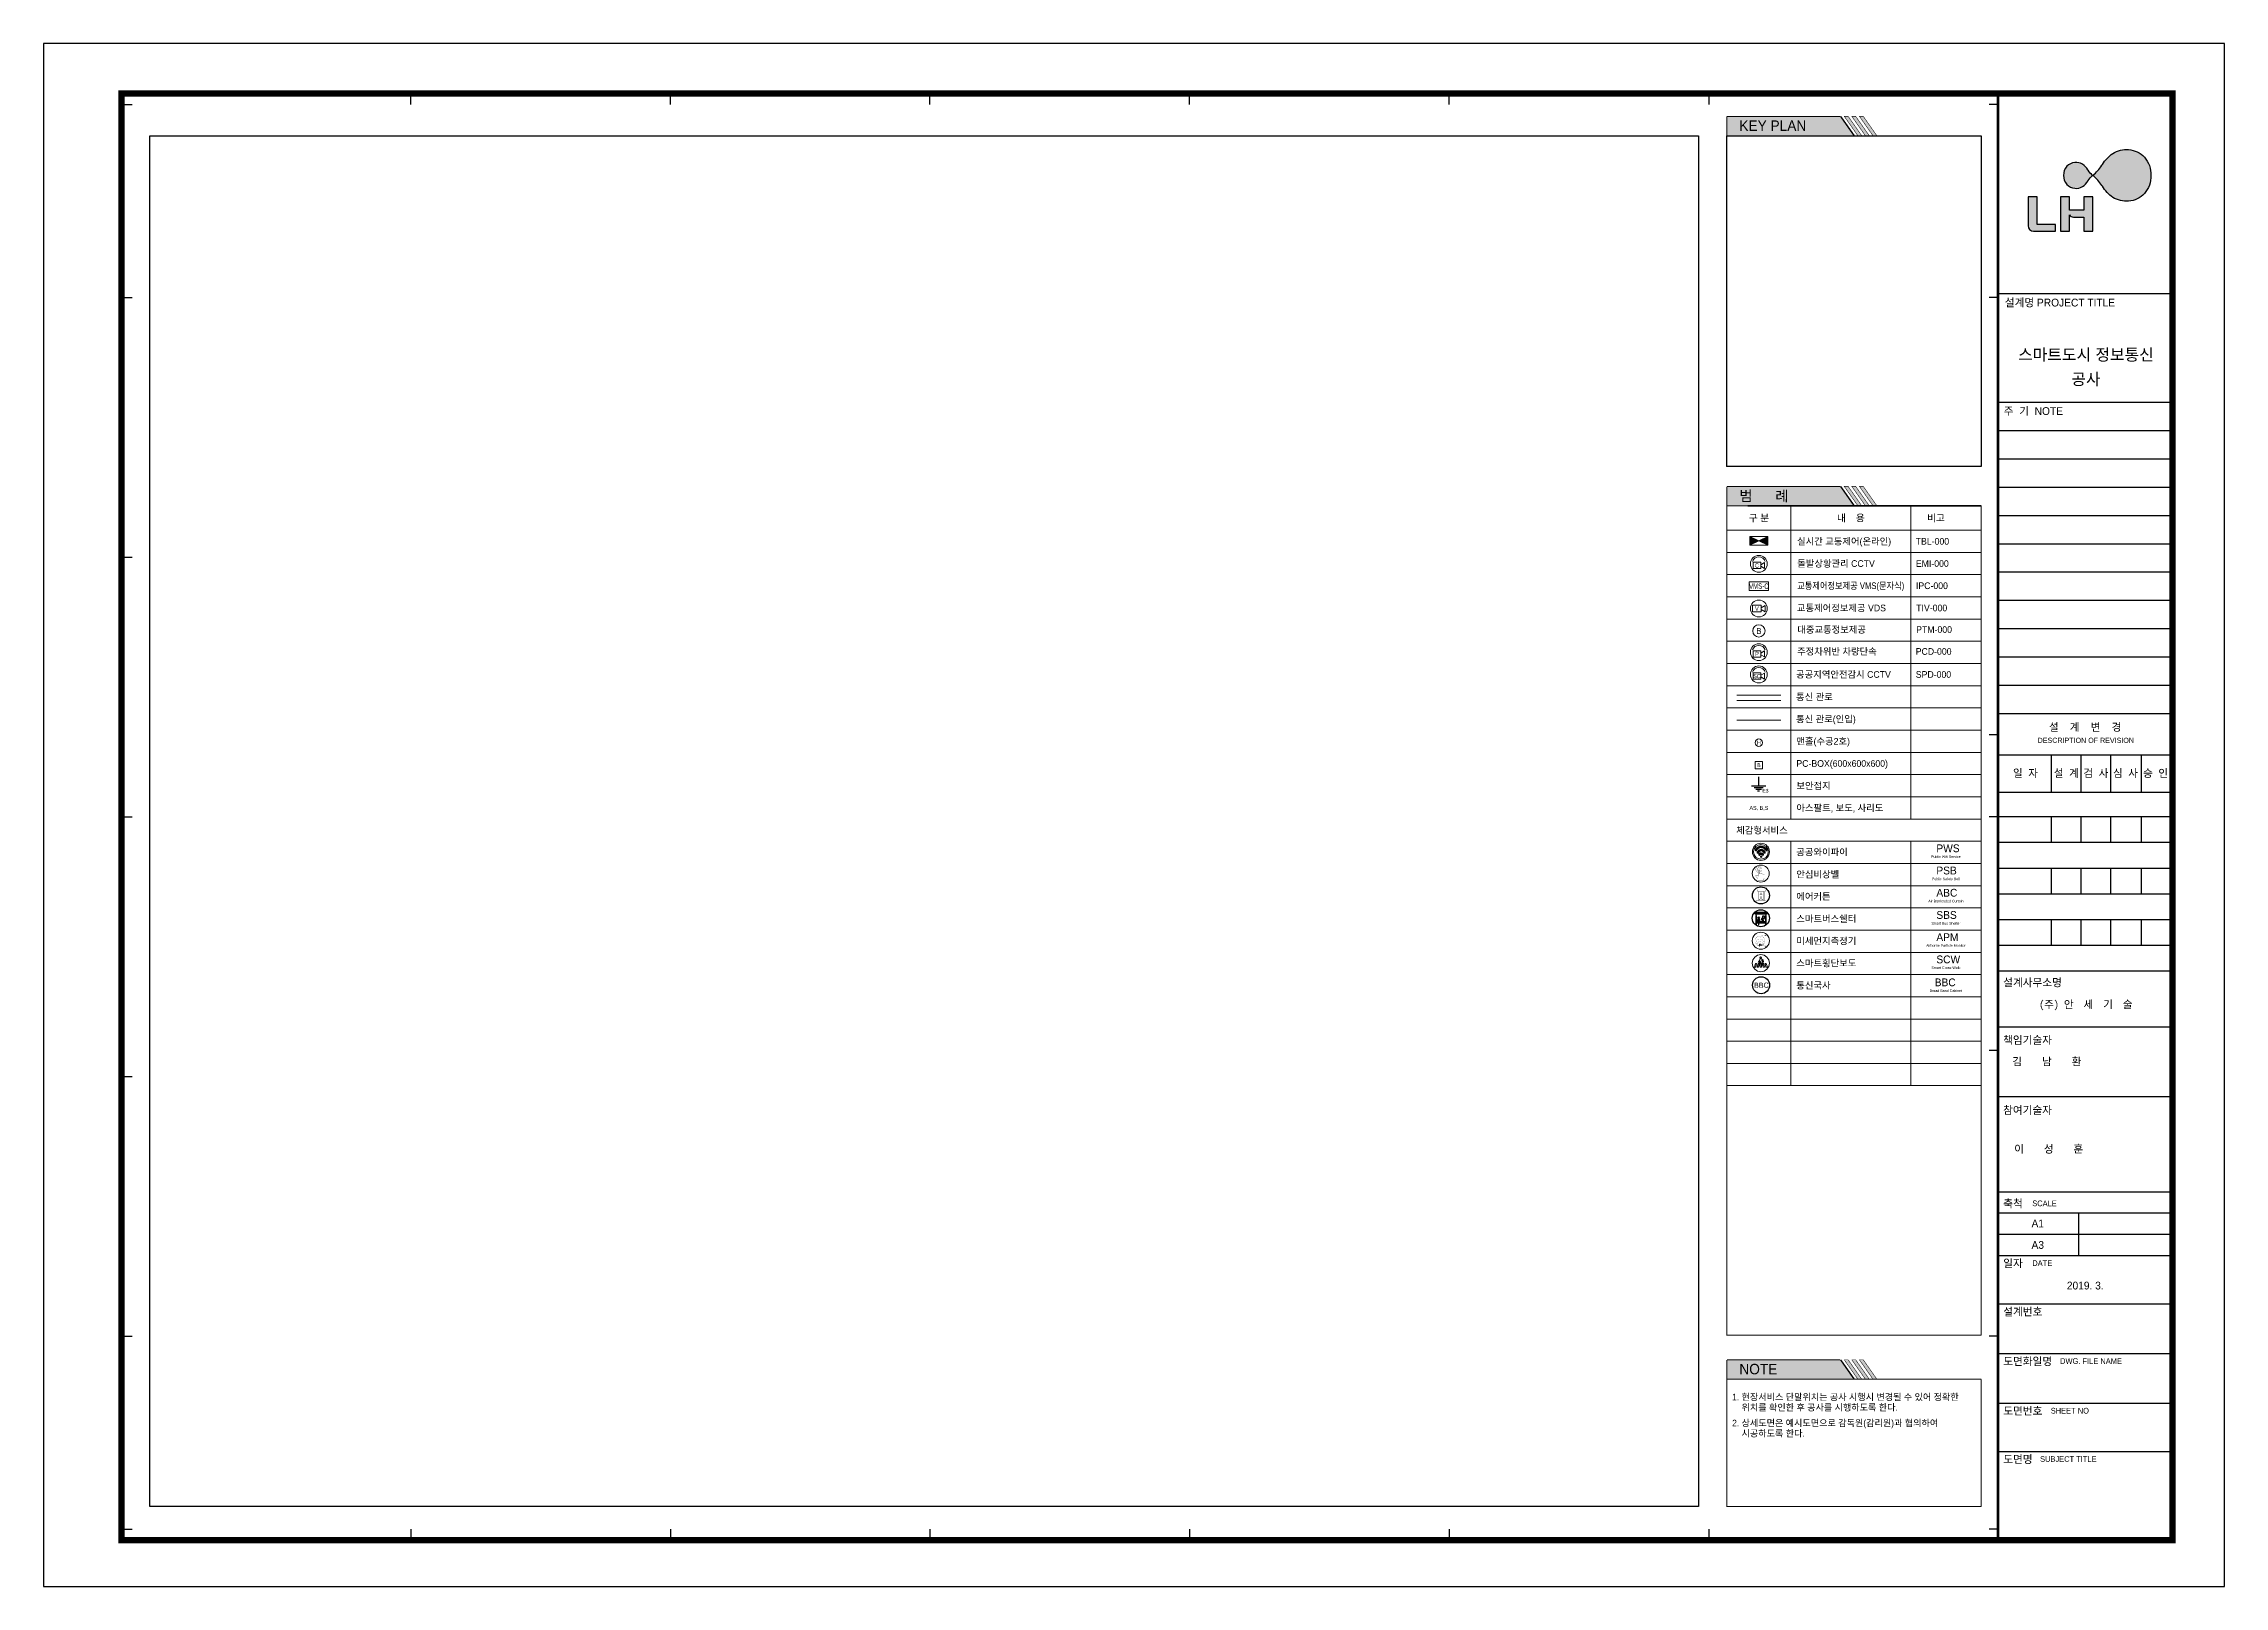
# Model space of a CAD drawing. Extents: x 0 to 420, y 0 to 297.
import ezdxf
from ezdxf.enums import TextEntityAlignment as Align

# ---------------------------------------------------------------- set-up
doc = ezdxf.new("R2010")
doc.units = 0
doc.linetypes.add('토지이용계획도-종개도용_0703$0$평면-1$1$TURF_LINE', pattern=[1, 0.5, -0.5])
for name, color, linetype, lineweight in [('(외부)_공공지역안전감시', 1, 'Continuous', 20), ('(외부)_교통제어정보제공(VDS)', 5, 'Continuous', 20), ('(외부)_교통제어정보제공(VMS)', 7, 'Continuous', 20), ('(외부)_다목적AVI(주정차위반차량단속)', 3, 'Continuous', 20), ('(외부)_대중교통정보제공', 151, 'Continuous', 20), ('(외부)_돌발상황관리', 4, 'Continuous', 20), ('(외부)_실시간교통제어', 40, 'Continuous', 20), ('7', 7, 'Continuous', 0), ('S1_체감형서비스 서비스명 객체 코드', 3, 'Continuous', 20), ('위례(1)_실시간교통제어', 40, 'Continuous', 20), ('위례(2)_돌발상황관리', 4, 'Continuous', 20), ('위례(3)_교통제어정보제공(VMS)', 7, 'Continuous', 20), ('위례(4)_교통제어정보제공(VDS)', 5, 'Continuous', 20), ('위례(5)_대중교통정보제공', 151, 'Continuous', 20), ('위례(7)_공공지역안전감시', 1, 'Continuous', 20), ('위례(8)_차량추적관리(다목적AVI)', 3, 'Continuous', 20)]:
    doc.layers.add(name, color=color, linetype=linetype, lineweight=lineweight)
for name, color, linetype in [('01. 범례', 7, 'Continuous'), ('U-CITY-BORD-TEXT', 7, 'Continuous'), ('도각', 7, 'Continuous')]:
    doc.layers.add(name, color=color, linetype=linetype)
doc.styles.add('HY헤드라인M', font='GulimChe.ttf')
doc.styles.add('굴림', font='Gulim.ttf')

msp = doc.modelspace()

# ---------------------------------------------------------------- texts
at = {"color": 7, "true_color": 0xffffff, "style": '굴림'}
msp.add_text('KEY PLAN', height=2.014136893469163, dxfattribs=at).set_placement((326.5873761336523, 280.210573489603))
at = {"style": '굴림'}
for s, height, p in [('설계명 PROJECT TITLE', 1.5, (377.7159581724135, 246.3989745450176)), ('주  기  NOTE', 1.5, (377.5136002522594, 225.5111087818818)), ('설계사무소명', 1.5, (377.4034925831306, 115.5002256959185)), ('책임기술자', 1.5, (377.3906932819027, 104.4313124134892)), ('참여기술자', 1.5, (377.3906932819025, 90.92880985172519)), ('축척', 1.50000000290839, (377.4159216219837, 72.93380118440164)), ('SCALE', 1.1, (383.001829034435, 73.18380118463313)), ('일자', 1.50000000290839, (377.4159216219837, 61.433801166188)), ('DATE', 1.1, (383.001829034435, 61.68380116674848)), ('설계번호', 1.50000000314122, (377.4159216219837, 52.13360495734389)), ('도면화일명', 1.50000000290839, (377.4159216219837, 42.57506996511262)), ('DWG. FILE NAME', 1.1, (388.359506756424, 42.82506996550853)), ('도면번호', 1.50000000314122, (377.4159216219837, 33.01653497271684)), ('SHEET NO', 1.1, (386.5608103712957, 33.26653497311281)), ('도면명', 1.50000000314122, (377.4159216219837, 23.71633876403718)), ('SUBJECT TITLE', 1.1, (384.5051569340225, 23.96633876443315))]:
    msp.add_text(s, height=height, dxfattribs=at).set_placement(p)
for s, height, p in [('스마트도시 정보통신', 2.2413, (393.3431958572396, 235.998296842039)), ('공사', 2.2413, (393.3431958572396, 231.2951437096025)), ('설    계    변    경', 1.4866, (393.1880933201837, 164.6766372119359)), ('DESCRIPTION OF REVISION', 0.9911, (393.316888882467, 162.379184854768)), ('일  자', 1.4866, (381.696525505406, 155.8056631441677)), ('설  계', 1.4866, (389.5424968748976, 155.8056631441677)), ('검  사', 1.4866, (395.2486546037562, 155.8056631441677)), ('심  사', 1.4866, (400.9548163257804, 155.8056631441677)), ('승  인', 1.4866, (406.7402264117, 155.8056631441677))]:
    msp.add_text(s, height=height, dxfattribs=at).set_placement(p, align=Align.CENTER)
at = {"color": 7, "style": '굴림'}
for s, height, p in [('H', 0.75, (330.3471127994059, 162.4247074781464)), ('Broad Band Cabinet', 0.5, (366.3579943635574, 114.6749795772165))]:
    msp.add_text(s, height=height, dxfattribs=at).set_placement(p, align=Align.MIDDLE_CENTER)
at = {"color": 0, "style": '굴림'}
for s, height, p in [('B', 0.75, (330.3471127994059, 158.1147640257165)), ('E3', 0.7, (331.6130093960784, 153.1838296017095)), ('AS, B,S', 0.75, (330.3471139071909, 149.860537228975))]:
    msp.add_text(s, height=height, dxfattribs=at).set_placement(p, align=Align.MIDDLE_CENTER)
at = {"color": 7, "style": '굴림'}
for height, p in [(1, (329.4117738979127, 115.7329447827133)), (1.5, (364.2144024319693, 116.279341809551))]:
    msp.add_text('BBC', height=height, dxfattribs=at).set_placement(p, align=Align.MIDDLE_LEFT)
at = {"lineweight": 20, "style": '굴림'}
for s, p in [('A1', (384.0583546034132, 69.86065102843156)), ('A3', (384.0583546034132, 65.7274318646327))]:
    msp.add_text(s, height=1.500000000347252, dxfattribs=at).set_placement(p, align=Align.MIDDLE_CENTER)
at = {"style": '굴림'}
msp.add_text('2019. 3.', height=1.5, dxfattribs=at).set_placement((393.207979071567, 57.90870306397102), align=Align.MIDDLE)
at = {"lineweight": 20, "style": '굴림'}
for s, p in [('1. 현장서비스 단말위치는 공사 시행시 변경될 수 있어 정확한 ', (325.1921308722476, 37.07471207296226)), ('    위치를 확인한 후 공사를 시행하도록 한다. ', (325.1921308722476, 35.07471207296226)), ('2. 상세도면은 예시도면으로 감독원(감리원)과 협의하여 ', (325.1921308722476, 32.07471207296226)), ('    시공하도록 한다. ', (325.1921308722476, 30.07471207296226))]:
    msp.add_text(s, height=1.25, dxfattribs=at).set_placement(p, align=Align.TOP_LEFT)
at = {"layer": '01. 범례', "color": 7, "true_color": 0xffffff, "style": '굴림'}
msp.add_text('범      례', height=2.014136893469163, rotation=359.4624735431024, dxfattribs=at).set_placement((326.5873766849504, 208.9681180284248))
msp.add_text('NOTE', height=2.014136893469163, dxfattribs=at).set_placement((326.5873760486274, 40.82023880242529))
at = {"layer": '7', "style": '굴림', "width": 0.88}
msp.add_text('교통제어정보제공 VMS(문자식)', height=1.2832, dxfattribs=at).set_placement((337.7489251226608, 192.6347125213713), align=Align.MIDDLE_LEFT)
at = {"layer": 'S1_체감형서비스 서비스명 객체 코드', "color": 7, "style": '굴림'}
for s, p in [('PWS', (364.5323445657518, 142.0861535874649)), ('PSB', (364.5323445657518, 137.8087363563785)), ('ABC', (364.532342350194, 133.5313191262459)), ('SBS', (364.532342350194, 129.2539018950324)), ('APM', (364.532342350194, 124.9764846639128)), ('SCW', (364.532342350194, 120.6990674257101))]:
    msp.add_text(s, height=1.5, dxfattribs=at).set_placement(p, align=Align.MIDDLE_LEFT)
for s, p in [('Public Wifi Service', (366.3659891517333, 140.4817894675623)), ('Public Safety Bell', (366.3663682534008, 136.2043722367404)), ('Air Barricaded Curtain', (366.3652287328404, 131.9269550061434)), ('Smart Bus Shelter', (366.3675033428455, 127.6495377761893)), ('Airborne Particle Monitor', (366.367882444513, 123.372120545322)), ('Smart Cross Walk', (366.3682615461814, 119.0947033047258))]:
    msp.add_text(s, height=0.5, dxfattribs=at).set_placement(p, align=Align.MIDDLE_CENTER)
at = {"layer": 'U-CITY-BORD-TEXT', "style": 'HY헤드라인M'}
for s, p in [('(주) 안  세  기  술', (384.3356592935929, 111.2876347223806)), ('김    남    환', (379.1648780555024, 100.2828571872879)), ('이    성    훈', (379.5239330970365, 83.4671785367148))]:
    msp.add_text(s, height=1.486600781824068, dxfattribs=at).set_placement(p)
at = {"layer": '도각', "ltscale": 5, "style": '굴림'}
for s, p in [('구 분', (330.3597492679539, 205.6808301438669)), ('내    용', (348.0576621685568, 205.68085267162)), ('비고', (364.4594342601442, 205.68085267162))]:
    msp.add_text(s, height=1.325, dxfattribs=at).set_placement(p, align=Align.MIDDLE_CENTER)
at = {"layer": '도각', "style": '굴림'}
for s, p in [('실시간 교통제어(온라인)', (337.704292499098, 201.1895469558746)), ('TBL-000', (360.5513405594691, 201.1895631087678)), ('돌발상황관리 CCTV', (337.7266088108794, 196.9121297385407)), ('EMI-000', (360.5736568712505, 196.9121458914338)), ('IPC-000', (360.5959731830319, 192.6347286742645)), ('교통제어정보제공 VDS', (337.6819739738947, 188.357295478839)), ('TIV-000', (360.6505923006461, 188.3573116317323)), ('대중교통정보제공', (337.7490256774303, 184.2009929324692)), ('PTM-000', (360.6378443421778, 184.2010090853624)), ('주정차위반 차량단속', (337.7042880732199, 179.98427413257)), ('PCD-000', (360.5513361335909, 179.9842902854631)), ('공공지역안전감시 CCTV', (337.5038416885514, 175.558216766943)), ('SPD-000', (360.5687021462293, 175.5519087368844)), ('통신 관로', (337.5034648002567, 171.2450047188137)), ('통신 관로(인입)', (337.5034670158145, 166.9675874867041)), ('맨홀(수공2호)', (337.570121813867, 162.6927918995902)), ('PC-BOX(600x600x600)', (337.5701240294248, 158.4153746676005)), ('보안접지', (337.5701262449515, 154.1379574355657)), ('아스팔트, 보도, 사리도', (337.5697515743995, 149.860540203465)), ('체감형서비스', (325.9842431631851, 145.561330263054)), ('공공와이파이', (337.5520023166481, 141.3634445105932)), ('안심비상벨', (337.5520020932555, 137.0860272817082)), ('에어커튼', (337.55199958945, 132.8086100561932)), ('스마트버스쉘터', (337.5519998128427, 128.5311928274768)), ('미세먼지측정기', (337.55199958945, 124.2537755985917)), ('스마트횡단보도', (337.552000252421, 119.9763583371535)), ('통신국사', (337.5520000290128, 115.6989411082685))]:
    msp.add_text(s, height=1.2832, dxfattribs=at).set_placement(p, align=Align.MIDDLE_LEFT)

# ---------------------------------------------------------------- blocks, each defined once
blk = doc.blocks.new('TS')
at = {"layer": '(외부)_실시간교통제어'}
h = blk.add_hatch(color=0, dxfattribs=at)
h.paths.add_polyline_path([(-2.91038304567337e-11, 0), (2.181322533811908, -1.050000000046566), (2.181322533870116, 1.049999999988358)])
h.paths.add_polyline_path([(-2.181322533811908, 1.049999999988358), (-2.181322533870116, -1.049999999988358), (-2.91038304567337e-11, 0)])
at = {"layer": '(외부)_실시간교통제어', "color": 0}
blk.add_lwpolyline([(-2.181322533811908, 1.049999999988358), (2.181322533870116, 1.049999999988358), (2.181322533811908, -1.050000000046566), (-2.181322533870116, -1.049999999988358)], close=True, dxfattribs=at)
for points in [[(-2.181322533811908, 1.049999999988358), (2.181322533811908, -1.050000000046566)], [(2.181322533870116, 1.049999999988358), (-2.181322533870116, -1.049999999988358)]]:
    blk.add_lwpolyline(points, dxfattribs=at)
blk = doc.blocks.new('TC')
at = {"layer": '(외부)_돌발상황관리'}
for p, q in [((1.390446551464265, 0.3209867572295479), (0.4608892343821935, -0.2167746951454319)), ((1.390446551464265, -1.145986757241189), (1.390446551464265, 0.3209867572295479)), ((0.4608892343821935, -0.6082253048662096), (1.390446551464265, -1.145986757241189))]:
    blk.add_line(p, q, dxfattribs=at)
blk.add_lwpolyline([(-1.390446551464265, 0.3579878048622047), (0.4608892343821935, 0.3579878048622047), (0.4608892343821935, -1.182987804873846), (-1.390446551464265, -1.182987804873846)], close=True, dxfattribs=at)
blk.add_circle((0, 0), 2.045985016447958, dxfattribs=at)
at = {"layer": '(외부)_돌발상황관리', "lineweight": 13}
blk.add_arc((0, 0), 1.645160389677426, 19.99999914292776, 160.0000008570723, dxfattribs=at)
for points in [[(-1.449996048807109, 1.110103453796982), (-1.545945086606095, 0.5626779691458071), (-1.140730565576203, 0.9430489341873546)], [(1.44999604880711, 1.110103453796982), (1.545945086606096, 0.5626779691458071), (1.140730565576203, 0.9430489341873546)]]:
    blk.add_solid(points, dxfattribs=at)
at = {"layer": '(외부)_돌발상황관리', "style": '굴림'}
blk.add_text('C', height=1, dxfattribs=at).set_placement((-0.4647786585264839, -0.4125000000349246), align=Align.MIDDLE_CENTER)
blk = doc.blocks.new('TV')
at = {"layer": '(외부)_교통제어정보제공(VMS)', "color": 0}
blk.add_lwpolyline([(-2.362499999988358, 1.049999999988358), (2.362499999988358, 1.049999999988358), (2.362499999988358, -1.049999999988358), (-2.362499999988358, -1.049999999988358)], close=True, dxfattribs=at)
at = {"layer": '(외부)_교통제어정보제공(VMS)', "color": 0, "style": '굴림', "width": 0.7}
blk.add_text('VMS-C', height=1.312499999999573, dxfattribs=at).set_placement((0, 0), align=Align.MIDDLE_CENTER)
blk = doc.blocks.new('TP')
at = {"layer": '(외부)_다목적AVI(주정차위반차량단속)'}
for p, q in [((1.390446551464265, 0.3209867572295479), (0.4608892343821935, -0.2167746951454319)), ((1.390446551464265, -1.145986757241189), (1.390446551464265, 0.3209867572295479)), ((0.4608892343821935, -0.6082253048662096), (1.390446551464265, -1.145986757241189))]:
    blk.add_line(p, q, dxfattribs=at)
blk.add_lwpolyline([(-1.390446551464265, 0.3579878048622049), (0.4608892343821935, 0.3579878048622049), (0.4608892343821935, -1.182987804873846), (-1.390446551464265, -1.182987804873846)], close=True, dxfattribs=at)
blk.add_circle((0, 0), 2.045985016447958, dxfattribs=at)
at = {"layer": '(외부)_다목적AVI(주정차위반차량단속)', "lineweight": 13}
blk.add_arc((0, 0), 1.645160389677426, 19.99999914292776, 160.0000008570723, dxfattribs=at)
for points in [[(-1.449996048807109, 1.110103453796982), (-1.545945086606094, 0.562677969145807), (-1.140730565576202, 0.9430489341873547)], [(1.44999604880711, 1.110103453796982), (1.545945086606096, 0.562677969145807), (1.140730565576204, 0.9430489341873547)]]:
    blk.add_solid(points, dxfattribs=at)
at = {"layer": '(외부)_다목적AVI(주정차위반차량단속)', "style": '굴림'}
blk.add_text('P', height=1, dxfattribs=at).set_placement((-0.4647786585264839, -0.4125000000349246), align=Align.MIDDLE_CENTER)
blk = doc.blocks.new('TI')
at = {"layer": '(외부)_교통제어정보제공(VDS)'}
for p, q in [((1.514477351913229, 0.7761764626484364), (0.530818815343082, 0.2071167247486301)), ((1.514477351913229, -0.7761764627066441), (1.514477351913229, 0.7761764626484364)), ((0.530818815343082, -0.2071167246904224), (1.514477351913229, -0.7761764627066441))]:
    blk.add_line(p, q, dxfattribs=at)
blk.add_lwpolyline([(-1.514477351913229, 0.8153310104389675), (0.530818815343082, 0.8153310104389675), (0.530818815343082, -0.8153310104389675), (-1.514477351913229, -0.8153310104389675)], close=True, dxfattribs=at)
blk.add_circle((0, 0), 2.045985016447958, dxfattribs=at)
at = {"layer": '(외부)_교통제어정보제공(VDS)', "style": '굴림'}
blk.add_text('V', height=1, dxfattribs=at).set_placement((-0.4918292682850733, 0), align=Align.MIDDLE_CENTER)
blk = doc.blocks.new('SA')
at = {"layer": '(외부)_공공지역안전감시'}
for p, q in [((4.850469318033703, 1.442316232247365), (3.920912000951632, 0.9045547798723854)), ((3.920912000951632, 0.5131041701516077), (4.850469318033703, -0.02465728222337216)), ((4.850469318033703, -0.02465728222337216), (4.850469318033703, 1.442316232247365))]:
    blk.add_line(p, q, dxfattribs=at)
blk.add_lwpolyline([(2.069576215105173, 1.479317279880022), (3.920912000951632, 1.479317279880022), (3.920912000951632, -0.06165832985602915), (2.069576215105173, -0.06165832985602915)], close=True, dxfattribs=at)
blk.add_circle((3.460022766569438, 1.121329475017817), 2.045985016447958, dxfattribs=at)
at = {"layer": '(외부)_공공지역안전감시', "lineweight": 13}
blk.add_arc((3.460022766569438, 1.121329475017817), 1.645160389677426, 19.99999914292776, 160.0000008570723, dxfattribs=at)
for points in [[(2.010026717762328, 2.231432928814799), (1.914077679963341, 1.684007444163625), (2.319292200993234, 2.064378409205172)], [(4.910018815376546, 2.231432928814799), (5.005967853175534, 1.684007444163625), (4.60075333214564, 2.064378409205172)]]:
    blk.add_solid(points, dxfattribs=at)
at = {"layer": '(외부)_공공지역안전감시', "style": '굴림', "width": 0.8}
blk.add_text('SC', height=1, dxfattribs=at).set_placement((2.995244108042954, 0.7088294749828927), align=Align.MIDDLE_CENTER)
blk = doc.blocks.new('TB')
at = {"layer": '(외부)_대중교통정보제공'}
blk.add_circle((0, 0), 1.5, dxfattribs=at)
at = {"layer": '(외부)_대중교통정보제공', "style": '굴림'}
blk.add_text('B', height=1.5, dxfattribs=at).set_placement((0, 0), align=Align.MIDDLE_CENTER)
blk = doc.blocks.new('안심비상벨')
at = {"color": 0, "const_width": 0.38}
for points in [[(191053.0500186097, 454088.5511855056), (191049.318656559, 454092.6485365891, -0.9140067204861395), (191051.5738748766, 454095.1069478866), (191053.3780480014, 454093.1402201435), (191053.3780480014, 454104.2850139252, -0.9126616965121443), (191056.0285732031, 454104.5275827759), (191056.0285732031, 454097.8299968181, -0.9174354815688207), (191059.0845297944, 454097.3282840587, -0.9285875478992197), (191062.4003818314, 454096.1169483942, -0.7399288723437489), (191065.196442977, 454096.4442896019), (191065.196442977, 454090.3374943906), (191064.20308675, 454088.5511855056)], [(191060.0261161673, 454106.2402409485, 1.003586966828644), (191048.9137321537, 454106.1606628885, 1.003586966828644)], [(191048.91344722, 454106.2402409484, 0.3584150053152396), (191053.3780480014, 454100.7722854099, 0.3584150053152396)], [(191057.5561320003, 454106.2313970304, 1.003586966745295), (191051.3835896577, 454106.1871941893)], [(191051.3834313869, 454106.2313970304, 0.3128524466204994), (191053.3780480014, 454103.3335143714, 0.3128524466204994)], [(191056.0285732031, 454100.8871091105, 0.3341714884722543), (191060.0261161673, 454106.2402409484)], [(191056.0285732031, 454103.5565426258, 0.267341522962271), (191057.5561320003, 454106.2313970304)]]:
    blk.add_lwpolyline(points, format="xyb", dxfattribs=at)
blk.add_lwpolyline([(191053.0500186097, 454088.5511855056), (191064.20308675, 454088.5511855056), (191064.20308675, 454085.7649862508), (191053.0500186097, 454085.7649862508)], close=True, dxfattribs=at)
at = {"color": 0}
blk.add_circle((191058.2490936779, 454098.2779063788), 16.02346698056892, dxfattribs=at)
blk = doc.blocks.new('미세먼지측정기')
at = {"color": 0, "const_width": 0.2621440000000001}
for points in [[(191187.2281744916, 453981.8520671379, 1.081477071472374), (191185.8024577793, 453962.932650878, -13.27010905917996)], [(191187.5332602624, 453963.3190447203, 13.05128766586758), (191185.4868867152, 453962.9369275548)], [(191187.5332602623, 453963.3190447203, 10.06009584229773), (191185.8024577793, 453962.932650878)], [(191187.5332602626, 453963.3190447203, 4.257190242825114), (191185.8024577792, 453962.932650878)], [(191188.612523946, 453981.6528951004, -0.7830385662805994), (191187.5332602623, 453963.3190447203, 1.026062939703593)]]:
    blk.add_lwpolyline(points, format="xyb", dxfattribs=at)
for points in [[(191186.5551938132, 453964.5584632063), (191188.1141157881, 453962.4050830451), (191189.695960249, 453962.4050830451)], [(191187.4394211951, 453979.6574272955), (191189.4132361284, 453983.0907776771), (191191.0580826539, 453983.0907776771)]]:
    blk.add_lwpolyline(points, dxfattribs=at)
at = {"color": 0}
blk.add_circle((191187.4943217402, 453973.1928990137), 16.19007669312585, dxfattribs=at)
blk.add_arc((191186.2793116579, 453964.8662967062), 1.991576212530036, 309.0225511762445, 256.1467794472021, dxfattribs=at)
at = {"color": 0, "style": '굴림'}
for s, p in [('HAIR', (191191.7943474903, 453982.871228157)), ('PM2.5', (191190.6429513331, 453962.4621330669))]:
    blk.add_text(s, height=2.097152000000001, dxfattribs=at).set_placement(p, align=Align.MIDDLE_LEFT)
blk = doc.blocks.new('스마트횡단보도')
at = {"color": 0}
for points in [[(191177.3656796169, 453896.3668207399), (191179.5231023966, 453896.3668207399), (191178.0077590728, 453889.5400932976), (191175.1568949567, 453889.5400932976), (191177.3656796169, 453896.3668207399)], [(191186.3175973531, 453894.5235949267), (191186.1853388239, 453889.5863763561), (191189.0037893785, 453889.5863763561), (191188.8459091851, 453895.1553558839)], [(191186.776615959, 453896.3836745842), (191188.080042673, 453896.3888857801)], [(191191.0863057493, 453894.6968247981), (191191.0157054801, 453896.3560197805), (191193.0682038082, 453896.3641994544), (191194.4666867315, 453889.5502784128), (191191.8126538742, 453889.5607635548), (191191.5607634504, 453892.3717568362)], [(191195.6227579908, 453896.3716527481), (191197.8141609252, 453896.3716527481), (191200.1003800545, 453889.6127787014), (191197.2768567216, 453889.5811969486), (191195.6227579908, 453896.3716527481)]]:
    blk.add_lwpolyline(points, dxfattribs=at)
blk.add_lwpolyline([(191184.2270971929, 453896.3668207399), (191183.3499541416, 453889.6170896105), (191180.7815990181, 453889.6170896105), (191182.1428194006, 453896.3668207399)], close=True, dxfattribs=at)
blk.add_lwpolyline([(191185.0032322759, 453901.8682830961), (191185.7479608931, 453904.6779063473, -0.2866856318268193), (191186.411338558, 453905.3000037108), (191188.8199384643, 453905.5039744604), (191191.6265649695, 453902.9237768512), (191192.4166874927, 453899.9304583356, -0.951431412821828), (191191.0656126669, 453899.5008833361), (191190.3695976414, 453902.2521908812), (191189.4074482534, 453903.0397450469), (191189.7816402542, 453899.2223164869), (191189.8227073787, 453896.6784536841), (191192.0178029974, 453893.2360110643, -0.7114152343696606), (191191.3589386132, 453892.4027423116), (191188.1469374405, 453895.920965347), (191187.9101580524, 453897.5772072009), (191186.804441578, 453896.4964322528), (191185.8271857545, 453892.5363015435, -0.7026338555640977), (191184.7068104427, 453892.584116317), (191185.1316929269, 453897.0976067052), (191186.629430726, 453899.6038714315), (191186.3390887668, 453901.3653910578), (191186.1731790758, 453901.0441730517), (191183.7881526688, 453899.0236040993, -0.8708978406270336), (191182.7926945232, 453899.9147148319), (191185.0032322759, 453901.8682830961)], format="xyb", dxfattribs=at)
for centre, radius in [((191187.4943217402, 453897.0583167481), 16.19007669312585), ((191187.1187673346, 453907.5330546951), 1.543059217680567)]:
    blk.add_circle(centre, radius, dxfattribs=at)
blk = doc.blocks.new('공공와이파이')
h = blk.add_hatch(color=0)
h.dxf.hatch_style = 1
h.paths.add_polyline_path([(191187.569261438, 454409.6759626867, 0.1069667263652388), (191182.4251312887, 454408.1651434758, 0.06942666867853621), (191178.7925465248, 454405.4115535868, 0.02354121291131542), (191177.2686080813, 454403.4127051212, 0.27902649265329), (191177.1432698324, 454401.168303362, 0.7428037887114981), (191178.8995690412, 454401.1802669299, -0.112179746254342), (191183.1364743113, 454405.1772228456, -0.1127806721772374), (191187.420985303, 454406.5333328894, -0.147540730922616), (191193.0599891993, 454405.0774675406, -0.08750084176236964), (191195.801432436, 454402.8763825201, -0.01674055816040844), (191197.3939401169, 454400.8181953792, 0.2700762357711929), (191198.5291982642, 454400.6763562431, 0.3106967184949666), (191199.1535902066, 454402.8606783621, 0.0977904964352229), (191195.2224559948, 454407.1193061362, 0.1656964504791754)])
h.paths.add_polyline_path([(191187.8225822415, 454403.2767617687, 0.1832767510365693), (191181.6622935158, 454400.2495171825, 0.00200003884455113), (191180.4991802906, 454398.6062249164, 0.1552295612082746), (191180.4991802906, 454396.836361768, 0.06108633799199902), (191181.2845774884, 454395.9657032652, 0.243493984270104), (191182.2514669304, 454396.3704709344), (191182.6164485108, 454396.9176802528, -0.177569187285966), (191186.8979629195, 454400.0465952569, -0.1646931271564504), (191189.7529413082, 454399.9127887413, -0.1690025782396762), (191193.8573698942, 454396.4058117182, 0.3486631356191419), (191194.8693860898, 454396.0462953357, 0.122097449647798), (191195.5455074059, 454396.7220918364, 0.1776306775804101), (191195.601850899, 454398.4538205045, 0.119076616485248), (191192.9250049038, 454401.5390983831, 0.1464781179667106)])
h.paths.add_polyline_path([(191188.0439127169, 454396.8248876411, 0.2440534548870888), (191184.0862668209, 454395.0184108177, 0.1968648078035579), (191183.4661132222, 454393.5111573686, 0.2646415330545821), (191184.2650654337, 454391.986389566, 0.3856583289510273), (191185.2425811187, 454392.176635273, -0.1933360926708141), (191187.866847821, 454393.8150070254, -0.2509658670220765), (191190.817644909, 454392.2318073926, 0.582031601756081), (191192.3035152134, 454392.522945519, 0.2030465195149662), (191192.4759330859, 454394.2462956521, 0.2697092717671432)])
h.paths.add_polyline_path([(191186.5223154049, 454389.25761755, 1), (191189.4105925279, 454389.25761755, 1)])
at = {"color": 0}
for points in [[(191178.8995690412, 454401.18026693, -0.1121797462543128), (191183.1364743113, 454405.1772228457, -0.1127806721772778), (191187.420985303, 454406.5333328895, -0.1475407309226159), (191193.0599891993, 454405.0774675406, -0.08750084176236324), (191195.801432436, 454402.8763825201, -0.01674055816040985), (191197.3939401169, 454400.8181953792, 0.2700762357711897), (191198.5291982642, 454400.6763562431, 0.3106967184949706), (191199.1535902066, 454402.8606783622, 0.09779049643522392), (191195.2224559948, 454407.1193061362, 0.1656964504791753), (191187.569261438, 454409.6759626867, 0.1069667263652384), (191182.4251312887, 454408.1651434758, 0.06942666867853403), (191178.7925465248, 454405.4115535869, 0.023349869097868), (191177.2802229557, 454403.4295123382, 0.2815641103566434), (191177.1432698324, 454401.168303362, 0.7428037887114486), (191178.8995690412, 454401.18026693, 4.920576969907379)], [(191182.2514669304, 454396.3704709345), (191182.6164485108, 454396.9176802529, -0.1775691872849461), (191186.8979629194, 454400.046595257, -0.1634968274353285), (191189.7335889843, 454399.9203161622, -0.1696526821004736), (191193.8573698942, 454396.4058117183, 0.3486631356191231), (191194.8693860898, 454396.0462953358, 0.1220974496477893), (191195.5455074059, 454396.7220918364, 0.1776306775804138), (191195.601850899, 454398.4538205046, 0.1190766165065243), (191192.9250049033, 454401.5390983836, 0.1464781179468774), (191187.8225822415, 454403.2767617687, 0.1832767510362294), (191181.6622935158, 454400.2495171825, 0.002000038844564545), (191180.4991802906, 454398.6062249165, 0.1552295612082736), (191180.4991802906, 454396.836361768, 0.06108633799199874), (191181.2845774884, 454395.9657032653, 0.2434939842701047), (191182.2514669304, 454396.3704709345, -0.9388510805587846)], [(191190.817644909, 454392.2318073926, 0.2509658670220811), (191187.866847821, 454393.8150070254, 0.193336092670635), (191185.2425811187, 454392.176635273, -0.4127061400840598), (191184.2076064407, 454392.0249119024, -0.2540333644653768), (191183.4661132222, 454393.5111573687, -0.1968648078035583), (191184.0862668209, 454395.0184108178, -0.2440534548870933), (191188.0439127169, 454396.8248876412, -0.2697092717671399), (191192.4759330859, 454394.2462956521, -0.203046519514971), (191192.3035152134, 454392.522945519, -0.5820316017560435), (191190.817644909, 454392.2318073926, 2.560964433455962)]]:
    blk.add_lwpolyline(points, format="xyb", dxfattribs=at)
for centre, radius in [((191187.4943217402, 454398.7180522514), 16.2771625025218), ((191187.4943217402, 454398.6309664421), 14.01419737729261), ((191187.9664539664, 454389.2576175501), 1.444138561520173)]:
    blk.add_circle(centre, radius, dxfattribs=at)

# ---------------------------------------------------------------- hatches: boundary and pattern name
h = msp.add_hatch(color=52)
h.paths.add_polyline_path([(324.2658517498627, 282.9789218693881), (324.2658517498627, 279.2740066081701), (348.7142543717512, 279.2740066081701), (346.112725165832, 282.9789218693881)])
h.paths.add_polyline_path([(349.4405141247245, 279.2740066081701), (350.1806608531261, 279.2740066081701), (347.5791316472072, 282.9789218693881), (346.8389849188055, 282.9789218693881)])
h.paths.add_polyline_path([(349.0455381272706, 282.9789218693881), (348.3053913988691, 282.9789218693881), (350.9069206047878, 279.2740066081701), (351.6470673331895, 279.2740066081701)])
h.paths.add_polyline_path([(352.3733270861626, 279.2740066081701), (353.1134738145644, 279.2740066081701), (350.5119446086454, 282.9789218693881), (349.7717978802439, 282.9789218693881)])
h.paths.add_polyline_path([(326.1326314963579, 289.092067493509), (337.2702379048463, 288.9875757880472), (337.299675732508, 292.1253074274534), (326.1620693227079, 292.2297991329153)], flags=9)
h = msp.add_hatch(color=256)
edge = h.paths.add_edge_path()
edge.add_arc((388.368361199698, 279.037188836422), 9.716920803391972, 310.3805092419368, 325.7806222109513)
edge.add_arc((389.7197557268425, 278.5413724120171), 8.327994239274672, 323.3720263491943, 324.7927162972288)
edge.add_arc((402.5841634288446, 270.0424319437462), 7.098840745298686, 124.8922289139295, 148.609587953088, ccw=False)
edge.add_arc((401.1228792622979, 271.7614917499881), 4.857682389378191, 84.93951755153188, 122.3528258090472, ccw=False)
edge.add_arc((401.2099075015382, 271.9763828605131), 4.636447159981922, 43.068185209106616, 85.77658378371552, ccw=False)
edge.add_arc((400.8893054940389, 271.8787350108316), 4.939546392739318, -2.8255472992727277, 41.35593866551511, ccw=False)
edge.add_arc((400.8893054930256, 271.3917439748435), 4.939546393771717, -41.355938661330015, 2.8255473034578813, ccw=False)
edge.add_arc((401.2099075015381, 271.2940961247506), 4.636447159981965, 274.2234162162859, 316.9318147908948, ccw=False)
edge.add_arc((401.1228792635126, 271.5089872356869), 4.857682389680821, 237.64717417625332, 275.0604824337682, ccw=False)
edge.add_arc((402.5841634288446, 273.2280470423401), 7.098840745298678, 211.390412046912, 235.1077710860705, ccw=False)
edge.add_arc((389.7197557334789, 264.7291065739869), 8.327994233899716, 35.20728372955676, 36.62797367759124)
edge.add_arc((388.3683611990892, 264.233290149582), 9.716920803849044, 34.21937778662883, 49.61949075564337)
edge = h.paths.add_edge_path()
edge.add_arc((397.5715685267667, 275.1039087505151), 4.551366303251299, 213.1933417689631, 229.6510999769764, ccw=False)
edge.add_arc((394.1449058865132, 272.937406880878), 0.5017232583310796, 205.6407105325896, 220.4059265763633, ccw=False)
edge.add_arc((390.9581632928528, 271.0828900003099), 3.18719195185831, 30.91369055575819, 57.63896093193687)
edge.add_arc((391.4371013486407, 271.8563374527982), 2.277533740623008, 57.40161662616544, 96.82340926501087)
edge.add_arc((391.4208683090206, 271.6777267136404), 2.453234915010171, 95.95132200224167, 135.7734132605358)
edge.add_arc((391.4034427007213, 271.7706774351838), 2.37653895078175, 137.0863300232299, 183.2670321410602)
edge.add_arc((391.4034427005285, 271.4998015509847), 2.376538950584608, 176.7329678606534, 222.913669978483)
edge.add_arc((391.4208683090206, 271.5927522726104), 2.453234915010156, 224.2265867394642, 264.0486779977583)
edge.add_arc((391.4371013486409, 271.4141415334524), 2.277533740622932, 263.1765907349861, 302.5983833738322)
edge.add_arc((390.9581632925064, 272.1875889860231), 3.187191952113249, 302.3610390725313, 329.0863094487096)
edge.add_arc((394.1449058858784, 270.333072105455), 0.5017232577943684, 139.5940733837975, 154.3592894275714, ccw=False)
edge.add_arc((397.5715685261983, 268.1665702356535), 4.551366302820672, 130.3489000182405, 146.8066582262538, ccw=False)
h = msp.add_hatch(color=256)
edge = h.paths.add_edge_path()
edge.add_line((383.2289237197503, 260.8855087079403), (387.4962232745846, 260.8855087079403))
edge.add_line((387.4962232745846, 260.8855087079403), (387.4962232745846, 262.1577916884053))
edge.add_line((387.4962232745846, 262.1577916884053), (383.9653014495305, 262.1577916884053))
edge.add_line((383.9653014495305, 262.1577916884053), (383.9653014495305, 267.4930252666392))
edge.add_line((383.9653014495305, 267.4930252666392), (382.1794671619776, 267.4930252666392))
edge.add_line((382.1794671619776, 267.4930252666392), (382.1794671619776, 261.9349652642326))
edge.add_arc((383.2289237190101, 261.9349652649728), 1.049456557032499, 180.0000000404094, 270.0000000404094)
h = msp.add_hatch(color=256)
edge = h.paths.add_edge_path()
edge.add_line((388.4306648897958, 267.4930252666392), (388.4306648897958, 260.8855087079403))
edge.add_line((388.4306648897958, 260.8855087079403), (390.1600297968566, 260.8855087079403))
edge.add_line((390.1600297968566, 260.8855087079403), (390.1600297968566, 264.0359995397948))
edge.add_arc((390.9825285279583, 264.6218021308238), 1.009786531064943, 215.4593474707286, 266.5720467889782)
edge.add_line((390.9221499748325, 263.6138223350727), (392.9093782791211, 263.6138223350727))
edge.add_line((392.9093782791211, 263.6138223350727), (392.9093782791211, 260.8855087079403))
edge.add_line((392.9093782791211, 260.8855087079403), (394.6387431907879, 260.8855087079403))
edge.add_line((394.6387431907879, 260.8855087079403), (394.6387431907879, 267.4930252666392))
edge.add_line((394.6387431907879, 267.4930252666392), (392.9093782791211, 267.4930252666392))
edge.add_line((392.9093782791211, 267.4930252666392), (392.9093782791211, 264.920290061302))
edge.add_line((392.9093782791211, 264.920290061302), (390.1600297968566, 264.920290061302))
edge.add_line((390.1600297968566, 264.920290061302), (390.1600297968566, 267.4930252666392))
edge.add_line((390.1600297968566, 267.4930252666392), (388.4306648897958, 267.4930252666392))
h = msp.add_hatch(color=7)
h.dxf.hatch_style = 1
h.paths.add_polyline_path([(330.1904374773741, 127.7256075411503), (330.2447655336084, 127.3555923847386), (330.3634461806989, 127.3555923847386), (330.4193882483934, 127.7253796162265), (331.5914796546614, 127.7242127765937), (331.5914796546614, 127.3484545636027), (331.7715042345491, 127.3484545636027), (331.7715042345491, 129.1457139262645), (331.5914796546614, 129.1457139262645), (331.5914796546614, 127.9381217013367), (330.5349713000225, 127.9381217013367), (330.5349713000225, 128.377865261639), (330.4043613828664, 128.4317704779903), (330.3021599888063, 128.2814068978848), (330.1985266204076, 128.4346060507748), (330.0721895298968, 128.3721941160773), (330.0721895298968, 127.9409621630409), (329.912166397976, 127.9409621630409), (329.912166397976, 129.1457139262645), (329.7321418180811, 129.1457139262645), (329.7321418180811, 127.3484545636027), (329.912166397976, 127.3484545636027), (329.912166397976, 127.7258845653785)])
edge = h.paths.add_edge_path(flags=17)
edge.add_ellipse((330.3027404846081, 128.7198785390653), major_axis=(-0.008888352160087926, -0.1763656039804805), ratio=0.7976335014808116, start_angle=0, end_angle=360)
h.paths.add_polyline_path([(331.9471058614556, 129.5040227696306), (331.9471058614556, 129.7260090070711), (329.5530641889611, 129.7260090070711), (329.5530641889611, 129.5040227696306)])
h.paths.add_polyline_path([(331.0668920245309, 128.1266733991877, 0.4142135623555698), (331.0915525045322, 128.10201291919), (331.2120411004555, 128.10201291919), (331.2120411004555, 128.2577486461967, 0.4142135623730951), (331.1873806204614, 128.2824091261944), (331.0668920245309, 128.2824091261944)], flags=17)
h = msp.add_hatch(color=7)
h.dxf.hatch_style = 1
h.paths.add_polyline_path([(331.0668920245309, 128.1266733991877, 0.4142135623555698), (331.0915525045322, 128.10201291919), (331.2120411004555, 128.10201291919), (331.2120411004555, 128.2577486461967, 0.4142135623730951), (331.1873806204614, 128.2824091261944), (331.0668920245309, 128.2824091261944)])
at = {"layer": '01. 범례'}
h = msp.add_hatch(color=52, dxfattribs=at)
h.paths.add_polyline_path([(324.2117187461428, 211.7364664082101), (324.2117187461428, 208.0315511469922), (348.6601213680312, 208.0315511469922), (346.0585921621123, 211.7364664082101)])
h.paths.add_polyline_path([(349.3863811210044, 208.0315511469922), (350.1265278494061, 208.0315511469922), (347.5249986434874, 211.7364664082101), (346.7848519150854, 211.7364664082101)])
h.paths.add_polyline_path([(348.9914051235505, 211.7364664082101), (348.2512583951491, 211.7364664082101), (350.852787601068, 208.0315511469922), (351.5929343294695, 208.0315511469922)])
h.paths.add_polyline_path([(352.3191940824429, 208.0315511469922), (353.0593408108443, 208.0315511469922), (350.4578116049256, 211.7364664082101), (349.7176648765239, 211.7364664082101)])
h.paths.add_polyline_path([(326.0784984926376, 217.849612032331), (337.2161049011265, 217.7451203268691), (337.245542728788, 220.8828519662754), (326.1079363189879, 220.9873436717373)], flags=9)
h = msp.add_hatch(color=52, dxfattribs=at)
h.paths.add_polyline_path([(324.2117138857911, 43.58858718221059), (324.2117138857911, 39.8836719209926), (348.6601165076792, 39.8836719209926), (346.0585873017603, 43.58858718221059)])
h.paths.add_polyline_path([(349.3863762606525, 39.8836719209926), (350.1265229890541, 39.8836719209926), (347.5249937831354, 43.58858718221059), (346.7848470547337, 43.58858718221059)])
h.paths.add_polyline_path([(348.9914002631986, 43.58858718221059), (348.2512535347971, 43.58858718221059), (350.8527827407161, 39.8836719209926), (351.5929294691177, 39.8836719209926)])
h.paths.add_polyline_path([(352.3191892220911, 39.8836719209926), (353.0593359504926, 39.8836719209926), (350.4578067445736, 43.58858718221059), (349.7176600161719, 43.58858718221059)])
h.paths.add_polyline_path([(326.0784936322859, 49.70173280633151), (337.2161000407748, 49.59724110086962), (337.245537868436, 52.73497274027588), (326.1079314586358, 52.83946444573772)], flags=9)

# ---------------------------------------------------------------- linework, layer by layer
for p, q in [((70.7079790710383, 285.3042071927868), (70.7079790710383, 286.791453303234)), ((120.7079790706153, 285.3042071927868), (120.7079790706153, 286.791453303234)), ((170.7079790708503, 285.3042071927868), (170.7079790708503, 286.791453303234)), ((220.7079790704273, 285.3042071927868), (220.7079790704273, 286.791453303234)), ((270.7079790706624, 285.3042071927868), (270.7079790706624, 286.791453303234)), ((320.7079790702394, 286.7836015398724), (320.7079790702394, 285.2963554299187)), ((409.999999999295, 8.902244606192824), (409.999999999295, 287.3914533032632)), ((14.99999999941252, 285.3042071927868), (17.06813587452453, 285.3042071927868)), ((376.4159581418651, 285.3042071927868), (374.722354068119, 285.3042071927868)), ((15.60000000009964, 248.1468489778154), (17.06211040964021, 248.1468489778154)), ((376.1159581425085, 248.1468489778154), (374.7271683843867, 248.1468489778154)), ((376.7159581418796, 248.8989745501286), (409.3999999992659, 248.8989745501286)), ((376.7159581418796, 227.9887767515569), (409.7026798433157, 227.9887767515569)), ((376.7159581418796, 222.5362547587807), (409.7026798433157, 222.5362547589452)), ((376.7159581418796, 217.085385226022), (409.7026798433157, 217.0853852261864)), ((376.7159581418796, 211.6345156930988), (409.7026798433157, 211.6345156932632)), ((376.7159581418796, 206.1836461601755), (409.7026798433157, 206.1836461605044)), ((15.60000000009964, 198.1468489662306), (17.06211040964021, 198.1468489662306)), ((376.7159581418796, 200.7327766272523), (409.7026798433157, 200.7327766274168)), ((376.7159581418796, 195.2819070944936), (409.7026798433157, 195.281907094658)), ((376.7159581418796, 189.8310375617347), (409.7026798433157, 189.8310375618993)), ((376.7159581418796, 184.380168028976), (409.7026798433157, 184.3801680291405)), ((376.7159581418796, 178.9292984962173), (409.7026798433157, 178.9292984963817)), ((376.7159581418796, 173.4784289631295), (409.7026798433157, 173.4784289634584)), ((376.7159581418796, 168.0275594302062), (409.7026798433157, 168.0275594303707)), ((376.1159581425085, 163.9275111031152), (374.7271683843867, 163.9275111031152)), ((376.4186379865583, 160.0990219267856), (409.7026798433157, 160.0990219267856)), ((386.6603670808358, 160.0990219267856), (386.6603670808358, 152.9137848144647)), ((392.359003569689, 160.0990219267856), (392.359003569689, 152.9137848144647)), ((398.057640060516, 160.0990219267856), (398.057640060516, 152.9137848144647)), ((404.0040433538045, 160.0990219267856), (404.0040433538045, 152.9137848144647)), ((376.4186379865583, 152.9137848144647), (409.7026798433157, 152.9137848144647)), ((15.60000000009964, 148.1468489548103), (17.06211040964021, 148.1468489548103)), ((376.1159581425085, 148.1468489548103), (374.7271683843867, 148.1468489548103)), ((376.4186379865583, 148.2062156714899), (409.7026798433157, 148.2062156714899)), ((386.6603670808358, 148.2062156714899), (386.6603670808358, 143.2508797318108)), ((392.359003569689, 148.2062156714899), (392.359003569689, 143.2508797318108)), ((398.057640060516, 148.2062156714899), (398.057640060516, 143.2508797318108)), ((404.0040433538045, 148.2062156714899), (404.0040433538045, 143.2508797318108)), ((376.4186379865583, 143.2508797318108), (409.7026798433157, 143.2508797318108)), ((376.4186379865583, 138.2955437921318), (409.7026798433157, 138.2955437921318)), ((386.6603670808358, 138.2955437921318), (386.6603670808358, 133.3402078526171)), ((392.359003569689, 138.2955437921318), (392.359003569689, 133.3402078526171)), ((398.057640060516, 138.2955437921318), (398.057640060516, 133.3402078526171)), ((404.0040433538045, 138.2955437921318), (404.0040433538045, 133.3402078526171)), ((376.4186379865583, 133.3402078526171), (409.7026798433157, 133.3402078526171)), ((376.4186379865583, 128.3848719124446), (409.7026798433157, 128.3848719124446)), ((386.6603670808358, 128.3848719124446), (386.6603670808358, 123.4295359727655)), ((392.359003569689, 128.3848719124446), (392.359003569689, 123.4295359727655)), ((398.057640060516, 128.3848719124446), (398.057640060516, 123.4295359727655)), ((404.0040433538045, 128.3848719124446), (404.0040433538045, 123.4295359727655)), ((376.4186379865583, 123.4295359727655), (409.7026798433157, 123.4295359727655)), ((376.7159581418796, 118.4742000330864), (409.7026798433157, 118.4742000330864)), ((376.4186379865583, 107.6920316976928), (409.7026798452894, 107.6920316976928)), ((376.1159581425085, 103.1468489532829), (374.7271683843867, 103.1468489532829)), ((15.60000000009964, 98.14684894322545), (17.06211040964021, 98.14684894322545)), ((376.7159581418796, 94.2811565288929), (409.7026798433157, 94.2811565288929)), ((376.4159581418651, 75.9839973793994), (409.9999999986371, 75.9839973793994)), ((376.4159581431809, 71.9338011831469), (409.999999999295, 71.9338011831469)), ((391.9159586062582, 71.9338011831469), (391.9159586062582, 63.68380117073849)), ((376.4159581431809, 67.80058201934797), (409.999999999295, 67.80058201934797)), ((376.4159581431809, 63.68380117073849), (409.999999999295, 63.68380117073849)), ((376.4159581438389, 54.38360496156537), (410.000000000611, 54.38360496156537)), ((15.60000000009964, 48.14684893164076), (17.06211040964021, 48.14684893164076)), ((376.1159581425085, 48.14684893164076), (374.7271683843867, 48.14684893164076)), ((376.4159581431809, 44.82506996949859), (409.999999999295, 44.82506996949859)), ((376.4159581431809, 35.26653497710282), (409.999999999295, 35.26653497710282)), ((376.4159581412072, 25.96633876875211), (409.999999999295, 25.96633876858766)), ((14.99999999941252, 10.98949071650457), (17.05855709219204, 10.98949071650457)), ((70.7079790710383, 10.98949071650457), (70.7079790710383, 9.50224460655096)), ((120.7079790706153, 10.98949071650457), (120.7079790706153, 9.50224460655096)), ((170.7079790708503, 10.98949071650457), (170.7079790708503, 9.50224460655096)), ((220.7079790704273, 10.98949071650457), (220.7079790704273, 9.50224460655096)), ((270.7079790706624, 10.98949071650457), (270.7079790706624, 9.50224460655096)), ((320.7079790702394, 10.98949071650457), (320.7079790702394, 9.50224460655096)), ((376.2225674584514, 10.98949071650457), (374.7276612633277, 10.98949071650457))]:
    msp.add_line(p, q)
for points in [[(420, 296.9999999999999), (0, 296.9999999999999), (0, 0), (420, 0)], [(20.4841518864456, 279.2759113451259), (318.7079790702394, 279.2759113451259), (318.7079790702394, 15.36237604207772), (20.4841518864456, 15.36237604207772)]]:
    msp.add_lwpolyline(points, close=True)
at = {"const_width": 1.248513674195428}
msp.add_lwpolyline([(409.999999999295, 287.3914533034276), (14.99999999941252, 287.3914533034276), (14.99999999941252, 8.902244606192824), (409.999999999295, 8.902244606192824)], close=True, dxfattribs=at)
for points, const_width in [([(376.4159581421941, 287.3914533032632), (376.4159581421942, 8.902244606192824)], 0.4994054696781712), ([(324.1921309572725, 282.9808266066718), (346.0390043732417, 282.9808266066718)], 0.1726403051544998), ([(324.1921309572725, 279.2759113451259), (324.1921309572725, 282.9808266066718)], 0.1726403051544998), ([(346.0390043732417, 282.9808266066718), (348.6405335791609, 279.2759113451259)], 0.1726403051544998), ([(346.1651832609294, 282.9978790822526), (348.7667124668483, 279.2929638207066)], 0.1726403051544998), ([(373.1694326660491, 215.5621241797249), (324.1921308722479, 215.5620989487707), (324.1921309572725, 279.2759113451259), (373.1694327510737, 279.2759113451259)], 0.1791159949204482), ([(373.1694327510737, 279.2758645669189), (373.1694326660491, 215.5621221191006)], 0.1791159949204482)]:
    msp.add_lwpolyline(points, dxfattribs=dict(const_width=const_width))
at = {"color": 7}
for points, const_width in [([(346.7926597307011, 283.0044073388086), (347.5379131744352, 283.0044073388086), (350.1232999170746, 279.3159944181254), (349.3780464733403, 279.3159944181254), (346.7926597307011, 283.0044073388086)], 0.09990758400144654), ([(348.2463653663229, 283.0044073388086), (348.9916188087456, 283.0044073388086), (351.5770055513847, 279.3159944181254), (350.8317521076509, 279.3159944181254), (348.2463653663229, 283.0044073388086)], 0.09990758400144654), ([(349.7092703657123, 283.0044073388086), (350.4545238094464, 283.0044073388086), (353.0399105507743, 279.3159944181254), (352.2946571083518, 279.3159944181254), (349.7092703657123, 283.0044073388086)], 0.09990758400144654), ([(329.8215573119207, 132.0489502536736), (331.6646468590708, 132.0489502536736)], 0.0462384), ([(330.0416151017209, 132.0484827508342), (330.0416151017209, 133.7151762092042), (330.0860467247341, 133.8083559419399), (330.0860467247341, 134.1214453439322)], 0.0462384), ([(330.2088399674732, 132.047318577105), (330.2088399674732, 133.7417688707581)], 0.0462384), ([(330.4916504399272, 132.3276180985056), (330.3848558853362, 132.2397647461919), (330.4868771082158, 132.1352765590352)], 0.0462384), ([(330.4885513252022, 133.1878146721872), (330.5764185406962, 133.0810315234855), (330.6808934827142, 133.1830663100052)], 0.0462384), ([(330.5802294401303, 133.5600569335299), (330.5802294401303, 133.1104933691465)], 0.0462384), ([(330.8146214085038, 133.2172765178336), (330.9024886239942, 133.1104933691465), (331.0069635660122, 133.2125281556516)], 0.0462384), ([(330.9024886239942, 133.5600569335299), (330.9024886239942, 133.1104933691465)], 0.0462384), ([(331.0190512726778, 132.1514766191983), (331.1287215125096, 132.2357127569201), (331.0302483552634, 132.3435512865624)], 0.04623839999999999), ([(331.2875843429294, 132.047318577105), (331.2875843429294, 133.7417688707581)], 0.0462384), ([(331.4353649604029, 132.047318577105), (331.4353649604029, 133.7417688707581)], 0.0462384)]:
    msp.add_lwpolyline(points, dxfattribs=dict(at, const_width=const_width))
for points in [[(373.169432666049, 215.5621221191006), (324.1921308722476, 215.5620989487707), (324.1921309572726, 279.2759113451259), (373.1694327510741, 279.2758645669189), (373.169432666049, 215.5621221191006)], [(330.3023909131566, 155.8162999537229), (330.3023909131566, 154.0839698755893)], [(328.9299357463663, 154.0839698755893), (331.674846079947, 154.0839698755893)], [(329.4240196064108, 153.7837805302005), (331.1807622199024, 153.7837805302005)], [(329.7753681291091, 153.4835911848117), (330.8294136972041, 153.4835911848117)], [(330.1126627108995, 153.1834018394229), (330.4921191154137, 153.1834018394229)]]:
    msp.add_lwpolyline(points)
for points in [[(394.6248298534804, 271.6352394930432, -0.07193420850459976), (393.7628580432848, 272.6121905322193, -0.06451469233465422), (393.692589681715, 272.7202979708184, 0.1171424448211434), (392.6641158520965, 273.7750858333801, 0.1737267861802489), (391.1665083550187, 274.1177395336938, 0.1755266814908097), (389.6629119931535, 273.3888524073659, 0.2042735297301554), (389.0307661638938, 271.6352394930432, 0.2042735297301554), (389.6629119931535, 269.8816265788848, 0.1755266814908097), (391.1665083550187, 269.1527394525569, 0.1737267861802489), (392.6641158520965, 269.4953931528706, 0.1171424448211434), (393.692589681715, 270.5501810155969, -0.06451469233465422), (393.7628580432848, 270.6582884540314, -0.07193420850459976)], [(394.6635733341257, 271.6352394930432, 0.06729698737696219), (396.4031899907847, 273.5727514273819, 0.006199008713534096), (396.5243234130458, 273.7399823369169, -0.1038575187591503), (398.5233806887363, 275.8651103192665, -0.1647121175444572), (401.5513622854116, 276.6002395730285, -0.1885380362563507), (404.5970248770213, 275.1424653218531, -0.1952022379659421), (405.8228466663452, 271.6352394930432, -0.1952022379659421), (404.5970248770213, 268.1280136634106, -0.1885380362563507), (401.5513622854116, 266.6702394122351, -0.1647121175444572), (398.5233806887363, 267.4053686668198, -0.1038575187591503), (396.5243234130458, 269.5304966491694, 0.006199008713534096), (396.4031899907847, 269.6977275585398, 0.06729698737696219)], [(388.4306648897958, 267.4930252666392), (388.4306648897958, 260.8855087079403), (390.1600297968566, 260.8855087079403), (390.1600297968566, 264.0359995397948, 0.2267938772395813), (390.9221499748325, 263.6138223350727), (392.9093782791211, 263.6138223350727), (392.9093782791211, 260.8855087079403), (394.6387431907879, 260.8855087079403), (394.6387431907879, 267.4930252666392), (392.9093782791211, 267.4930252666392), (392.9093782791211, 264.920290061302), (390.1600297968566, 264.920290061302), (390.1600297968566, 267.4930252666392)]]:
    msp.add_lwpolyline(points, format="xyb", close=True)
msp.add_lwpolyline([(383.2289237197503, 260.8855087079403), (387.4962232745846, 260.8855087079403), (387.4962232745846, 262.1577916884053), (383.9653014495305, 262.1577916884053), (383.9653014495305, 267.4930252666392), (382.1794671619776, 267.4930252666392), (382.1794671619776, 261.9349652642326, 0.414213562373095), (383.2289237197503, 260.8855087079403)], format="xyb")
at = {"color": 5, "lineweight": 18, "ltscale": 3}
for points in [[(326.0971127994059, 171.5445943829812), (334.5971127994059, 171.5445943829812)], [(326.0971127994059, 170.5445943829812), (334.5971127994059, 170.5445943829812)], [(326.0971127994059, 166.7346509305512), (334.5971127994059, 166.7346509305512)]]:
    msp.add_lwpolyline(points, dxfattribs=at)
at = {"color": 0, "lineweight": 9}
msp.add_lwpolyline([(331.059612799371, 158.8272640257034), (329.634612799419, 158.8272640257034), (329.634612799419, 157.4022640257296), (331.059612799371, 157.4022640257296)], close=True, dxfattribs=at)
at = {"color": 7, "const_width": 0.0462384}
msp.add_lwpolyline([(329.923022509499, 134.1221878484364), (331.5507529326434, 134.1221878484364), (331.5507529326434, 133.7473972382802), (329.923022509499, 133.7473972382802)], close=True, dxfattribs=at)
at = {"color": 7, "linetype": '토지이용계획도-종개도용_0703$0$평면-1$1$TURF_LINE', "ltscale": 5, "const_width": 0.0462384}
msp.add_lwpolyline([(330.1804530972124, 133.8549778918248), (331.4534234270661, 133.8549778918248)], dxfattribs=at)
at = {"color": 7, "const_width": 0.0462384}
for points in [[(330.3848558853362, 132.2397647461919), (330.5327784812191, 132.2397647461919, 0.414213562373095), (330.5790168812138, 132.2860031461903), (330.5790168812138, 132.8573268311673)], [(331.0952421854174, 132.2397647461919), (330.9473195895382, 132.2397647461919, -0.414213562373095), (330.9010811895361, 132.2860031461903), (330.9010811895361, 132.8573268311673)]]:
    msp.add_lwpolyline(points, format="xyb", dxfattribs=at)
at = {"color": 7}
for points in [[(329.5530641889611, 129.5040227696306), (331.9471058614556, 129.5040227696306), (331.9471058614556, 129.7260090070711), (329.5530641889611, 129.7260090070711)], [(330.1904374773741, 127.7256075411503), (330.2447655336084, 127.3555923847386), (330.3634461806989, 127.3555923847386), (330.4193882483934, 127.7253796162265), (331.5914796546614, 127.7242127765937), (331.5914796546614, 127.3484545636027), (331.7715042345491, 127.3484545636027), (331.7715042345491, 129.1457139262645), (331.5914796546614, 129.1457139262645), (331.5914796546614, 127.9381217013367), (330.5349713000225, 127.9381217013367), (330.5349713000225, 128.377865261639), (330.4043613828664, 128.4317704779903), (330.3021599888063, 128.2814068978848), (330.1985266204076, 128.4346060507748), (330.0721895298968, 128.3721941160773), (330.0721895298968, 127.9409621630409), (329.912166397976, 127.9409621630409), (329.912166397976, 129.1457139262645), (329.7321418180811, 129.1457139262645), (329.7321418180811, 127.3484545636027), (329.912166397976, 127.3484545636027), (329.912166397976, 127.7258845653785)]]:
    msp.add_lwpolyline(points, close=True, dxfattribs=at)
msp.add_lwpolyline([(331.0653214720343, 128.5430182157586), (331.1016557148116, 128.5784624802479), (331.4065997236768, 128.5784624802479, 0.414213562373095), (331.4312602036745, 128.6031229602529), (331.4312602036745, 129.0307648977694, 0.414213562373095), (331.4065997236768, 129.0554253777671), (331.0928805452433, 129.0554253777671, 0.414213562373095), (331.068220065242, 129.0307648977694), (331.068220065242, 128.6241883339687), (331.0307926960897, 128.5799096001581), (330.8686841763967, 128.5799096001581, 0.414213562373095), (330.8440236963917, 128.5552491201531), (330.8440236963917, 128.3154981018386, 0.414213562373095), (330.8686841763967, 128.2908376218409), (331.0510331414491, 128.2908376218409), (331.0668920245309, 128.2732694551239), (331.0668920245309, 128.1266733991877, 0.414213562373095), (331.0915525045322, 128.10201291919), (331.2120411004555, 128.10201291919), (331.2120411004555, 128.2577486461967, 0.414213562373095), (331.1873806204578, 128.2824091261944), (331.0841092415987, 128.2824091261944), (331.0653214720343, 128.3035893489803)], format="xyb", close=True, dxfattribs=at)
at = {"color": 7, "lineweight": 9}
msp.add_circle((330.3471127994059, 162.4247074781464), 0.7125000000000004, dxfattribs=at)
at = {"color": 7}
for centre, radius in [((330.7341207163383, 133.0197085632469), 1.646530799017883), ((330.7241771430719, 128.6241303305512), 1.641673776682961)]:
    msp.add_circle(centre, radius, dxfattribs=at)
msp.add_circle((330.7609107941695, 115.7329447827133), 1.64082663464915)
msp.add_ellipse((330.3027404846081, 128.7198785390653), major_axis=(-0.008888352160087905, -0.1763656039804802), ratio=0.7976335014808112, dxfattribs=at)
msp.add_trace([(410.5999999993241, 287.9914533036213), (409.3999999992659, 286.791453303234), (410.5999999993241, 8.302244605999192), (409.3999999992659, 9.50224460655096)])
at = {"layer": '01. 범례'}
msp.add_line((373.1694283569952, 208.0334356373604), (328.2165632048943, 208.0334356373604), dxfattribs=at)
for points, const_width in [([(324.1921315085706, 211.7383711454938), (346.0390049245398, 211.7383711454938)], 0.1726403051544998), ([(324.1921315085706, 208.033455883948), (324.1921315085706, 211.7383711454938)], 0.1726403051544998), ([(346.0390049245398, 211.7383711454938), (348.6405341304587, 208.033455883948)], 0.1726403051544998), ([(346.1651838122273, 211.7554236210745), (348.7667130181462, 208.0505083595286)], 0.1726403051544998), ([(373.16942844202, 48.33644386498435), (324.1921291679141, 48.33641863403147), (324.1921315085706, 208.033455883948), (373.1694307826769, 208.033455883948)], 0.1791159949204482), ([(373.1694283569952, 208.0334356373604), (373.169426016339, 48.33646833598085)], 0.1791159949204482), ([(324.1921308722476, 43.59049191949426), (346.0390042882168, 43.59049191949426)], 0.1726403051544998), ([(324.1921308722476, 39.88557665794838), (324.1921308722476, 43.59049191949426)], 0.1726403051544998), ([(346.0390042882168, 43.59049191949426), (348.640533494136, 39.88557665794838)], 0.1726403051544998), ([(346.1651831759045, 43.60754439507494), (348.7667123818235, 39.90262913352906)], 0.1726403051544998), ([(373.1694284420198, 15.36239921240763), (324.1921308722476, 15.36237604207773), (324.1921308722476, 39.88557665794838), (373.1694284420198, 39.88557665794838)], 0.1791159949204482), ([(373.1694284420198, 39.8855298797414), (373.1694284420198, 15.36239921240763)], 0.1791159949204482)]:
    msp.add_lwpolyline(points, dxfattribs=dict(at, const_width=const_width))
at = {"layer": '01. 범례', "color": 7, "const_width": 0.09990758400144654}
for points in [[(346.7926602819989, 211.7619518776306), (347.5379137257332, 211.7619518776306), (350.1233004683725, 208.0735389569473), (349.3780470246384, 208.0735389569473), (346.7926602819989, 211.7619518776306)], [(348.246365917621, 211.7619518776306), (348.9916193600434, 211.7619518776306), (351.5770061026828, 208.0735389569473), (350.8317526589487, 208.0735389569473), (348.246365917621, 211.7619518776306)], [(349.7092709170101, 211.7619518776306), (350.4545243607444, 211.7619518776306), (353.0399111020724, 208.0735389569473), (352.2946576596495, 208.0735389569473), (349.7092709170101, 211.7619518776306)], [(346.7926596456762, 43.61407265163109), (347.5379130894103, 43.61407265163109), (350.1232998320497, 39.92565973094779), (349.3780463883153, 39.92565973094779), (346.7926596456762, 43.61407265163109)], [(348.246365281298, 43.61407265163109), (348.9916187237206, 43.61407265163109), (351.5770054663598, 39.92565973094779), (350.8317520226259, 39.92565973094779), (348.246365281298, 43.61407265163109)], [(349.7092702806874, 43.61407265163109), (350.4545237244215, 43.61407265163109), (353.0399104657495, 39.92565973094779), (352.2946570233269, 39.92565973094779), (349.7092702806874, 43.61407265163109)]]:
    msp.add_lwpolyline(points, dxfattribs=at)
at = {"layer": '01. 범례'}
msp.add_lwpolyline([(328.2165632062055, 208.0334353985045), (373.1694283569952, 208.0334586789999)], dxfattribs=at)
at = {"layer": '도각', "lineweight": 20, "ltscale": 5}
for p in [(373.1694307034079, 203.3282496981481), (373.169430703408, 203.3282496981481)]:
    msp.add_line(p, (324.1921315085706, 203.3282496981481), dxfattribs=at)
at = {"layer": '도각', "color": 7, "lineweight": 13, "ltscale": 5}
for points in [[(336.5028188386677, 208.0334105895857), (336.5028500780309, 147.7218318020585)], [(359.6087200070194, 208.033455645092), (359.6140653430944, 147.7218437728884)], [(324.1921315085706, 199.0508322167654), (373.1694306313464, 199.0508575779199)], [(324.1921315085706, 199.0508322167654), (373.1694306313464, 199.0508575779199)], [(324.1921315085706, 194.7734149878805), (373.1694305592845, 194.7734403456681)], [(324.1921315085706, 194.7734149878805), (373.1694305592845, 194.7734403456681)], [(324.1921315085706, 190.4959977591639), (373.1694304872226, 190.4960231132237)], [(324.1921315085706, 190.4959977591639), (373.1694304872226, 190.4960231132237)], [(324.1921315085706, 186.2185805304505), (373.1694304151607, 186.2186058809573)], [(324.1921315085706, 186.2185805304505), (373.1694304151607, 186.2186058809573)], [(324.1921315085706, 181.941163301575), (373.1694303430987, 181.9411886487047)], [(324.1921315085706, 181.941163301575), (373.1694303430988, 181.9411886487047)], [(324.1921315085706, 177.6637460728679), (373.1694302710368, 177.6637714164379)], [(324.1921315085706, 177.6637460728679), (373.1694302710368, 177.6637714164379)], [(324.1921315085706, 173.3863288441648), (373.1694301989749, 173.3863541839922)], [(324.1921315085706, 173.3863288441648), (373.1694301989749, 173.3863541839922)], [(324.1921315085706, 169.1089116152988), (373.169430126913, 169.1089369517389)], [(324.1921315085706, 169.1089116152988), (373.169430126913, 169.1089369517389)], [(324.1921315085706, 164.83149435365), (373.1694300548511, 164.8315197222387)], [(324.1921315085706, 164.83149435365), (373.1694300548511, 164.8315197222387)], [(324.1921315085706, 160.5540771216591), (373.1694299827891, 160.5541024900691)], [(324.1921315085706, 160.5540771216591), (373.1694299827892, 160.5541024900691)], [(324.1921315085706, 156.2766598895035), (373.1694299107273, 156.276685258092)], [(324.1921315085706, 156.2766598895035), (373.1694299107273, 156.276685258092)], [(324.1921315085706, 151.9992426575125), (373.1694298386653, 151.9992680261009)], [(324.1921315085706, 151.9992426575125), (373.1694298386653, 151.9992680261009)], [(324.1921315085706, 147.7218254255216), (373.1694297666034, 147.7218507941099)], [(324.1921315085706, 147.7218254255216), (373.1694297666034, 147.7218507941099)], [(324.1921290802284, 143.4444081933507), (373.1694274103232, 143.4444335619391)], [(324.1921315085706, 143.4444081935306), (373.1694296945415, 143.4444335619403)], [(324.1921315085706, 143.4444081935306), (373.1694296945415, 143.4444335619403)], [(336.502845434131, 143.4444145698865), (336.5028698052672, 96.39282501769532)], [(359.6136838130846, 143.4444265405212), (359.6178539314283, 96.3928369903931)], [(324.1921290802284, 139.1669909613598), (373.1694273382612, 139.1670163299481)], [(324.1928897119058, 139.1669909618032), (373.1701879699386, 139.1670163303915)], [(324.1928897119058, 139.1669909618032), (373.1701879699386, 139.1670163303915)], [(324.1921290802284, 134.8895737293688), (373.1694272661994, 134.8895990977786)], [(324.1928897119058, 134.8895737298122), (373.1701878978768, 134.8895990982219)], [(324.1928897119058, 134.8895737298122), (373.1701878978768, 134.8895990982219)], [(324.1932663852313, 130.6121564978378), (373.170564715326, 130.6121818664262)], [(324.1932663852313, 126.3347392658468), (373.1705646432641, 126.3347646344351)], [(324.1932663852313, 122.0573220338558), (373.1705645712022, 122.0573474022656)], [(324.1932663852313, 117.7799048018649), (373.1705645712022, 117.7799301702746)], [(324.1944036902341, 113.5024875703338), (373.1717020203288, 113.5025129389222)], [(324.1944036902341, 109.2250703383428), (373.1717019482669, 109.2250957069312)], [(324.1944036902341, 104.9476531063519), (373.171701876205, 104.9476784747616)], [(324.1944036902341, 100.6702358743609), (373.171701876205, 100.6702612427707)], [(324.1944059057763, 96.39281864237111), (373.1717040917472, 96.39284401078086)]]:
    msp.add_lwpolyline(points, dxfattribs=at)

# ---------------------------------------------------------------- block references
at = {"layer": 'S1_체감형서비스 서비스명 객체 코드', "color": 7, "xscale": 0.1014, "yscale": 0.1014, "zscale": 0.1014}
for name, p in [('공공와이파이', (-19055.67465944495, -45934.60901870538)), ('안심비상벨', (-19042.60076830382, -45908.34641560185)), ('미세먼지측정기', (-19055.68714918481, -45908.57927307142)), ('스마트횡단보도', (-19055.68799025919, -45905.18925095377))]:
    msp.add_blockref(name, p, dxfattribs=at)
at = {"layer": '위례(1)_실시간교통제어', "color": 7, "xscale": 0.7936507936836722, "yscale": 0.7936507936836722, "zscale": 0.7936507936836722}
msp.add_blockref('TS', (330.3474786077327, 201.2950787353274), dxfattribs=at)
at = {"layer": '위례(2)_돌발상황관리', "color": 7, "xscale": 0.7936507936836722, "yscale": 0.7936507936836722, "zscale": 0.7936507936836722}
msp.add_blockref('TC', (330.3474786077327, 196.8633351177547), dxfattribs=at)
at = {"layer": '위례(3)_교통제어정보제공(VMS)', "color": 7, "xscale": 0.7936507936836722, "yscale": 0.7936507936836722, "zscale": 0.7936507936836722}
msp.add_blockref('TV', (330.3474786077529, 192.5533916652996), dxfattribs=at)
at = {"layer": '위례(4)_교통제어정보제공(VDS)', "color": 7, "xscale": 0.7936507936836722, "yscale": 0.7936507936836722, "zscale": 0.7936507936836722}
msp.add_blockref('TI', (330.3474786077529, 188.2434482128696), dxfattribs=at)
at = {"layer": '위례(5)_대중교통정보제공', "color": 7, "xscale": 0.7936507936836722, "yscale": 0.7936507936836722, "zscale": 0.7936507936836722}
msp.add_blockref('TB', (330.3474786077529, 183.9335047604397), dxfattribs=at)
at = {"layer": '위례(7)_공공지역안전감시', "color": 7, "xscale": 0.7936507936836722, "yscale": 0.7936507936836722, "zscale": 0.7936507936836722}
msp.add_blockref('SA', (327.601428792861, 174.6762681539082), dxfattribs=at)
msp.add_blockref('SA', (327.601428792861, 174.6762681539082), dxfattribs=at)
at = {"layer": '위례(8)_차량추적관리(다목적AVI)', "color": 7, "xscale": 0.7936507936836722, "yscale": 0.7936507936836722, "zscale": 0.7936507936836722}
msp.add_blockref('TP', (330.3474786077124, 179.8483137943439), dxfattribs=at)

msp.set_redraw_order([(e.dxf.handle, doc.entitydb.next_handle()) for e in msp.query("TEXT MTEXT ATTDEF DIMENSION ARC_DIMENSION")])  # texts and dimensions are drawn at this point

doc.saveas('drawing.dxf')
